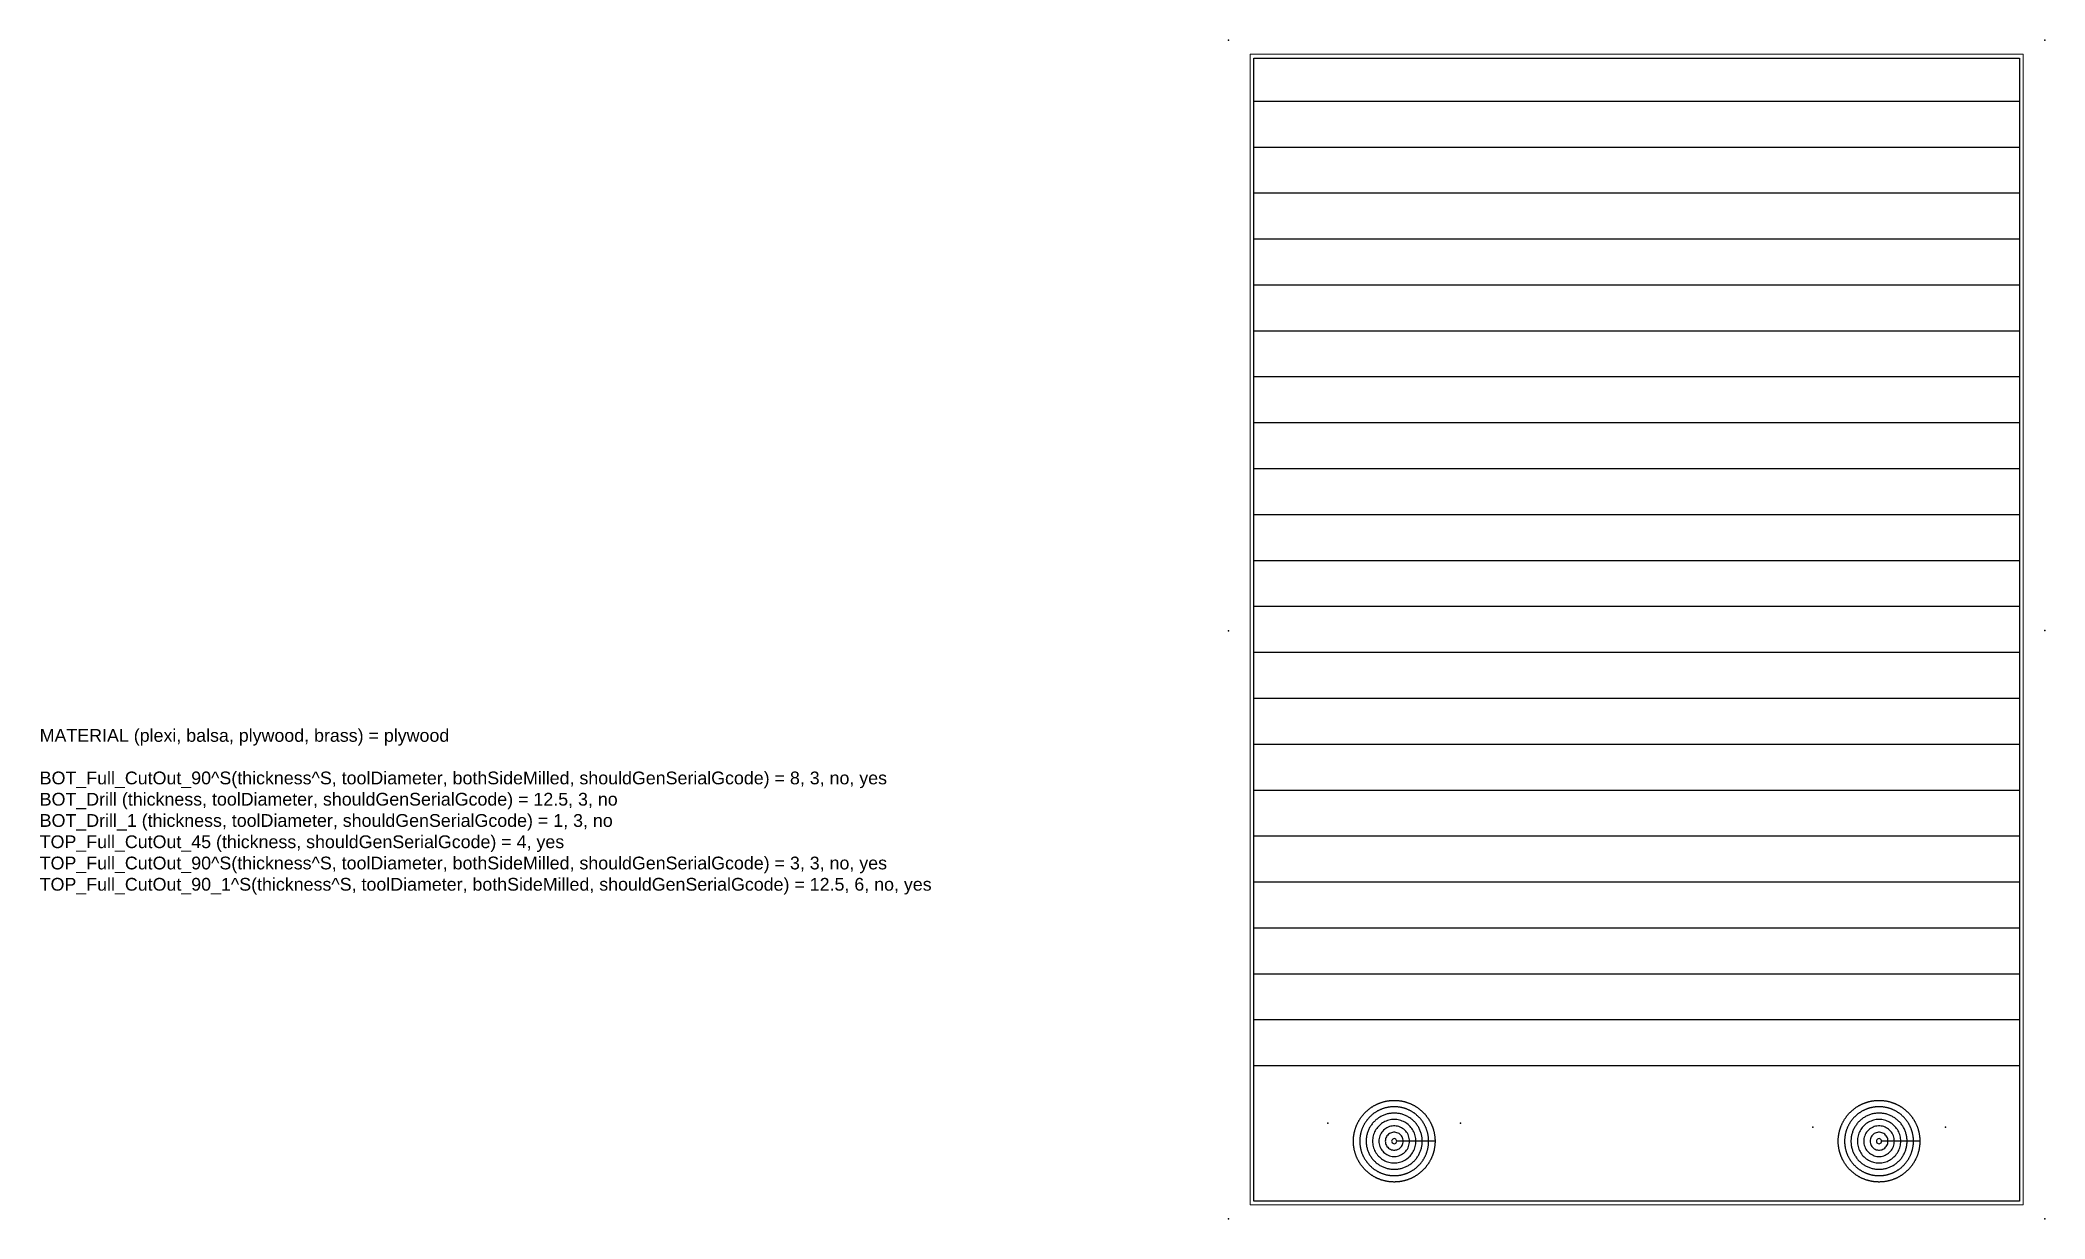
# Model space of a CAD drawing. Header units: millimetres. Extents: x 66 to 852, y 174 to 636.
import ezdxf

# ---------------------------------------------------------------- set-up
doc = ezdxf.new("R2010")
doc.units = ezdxf.units.MM
for name, color, linetype in [('BOT_Drill', 6, 'Continuous'), ('BOT_Full_CutOut_90', 4, 'Continuous'), ('TOP_Full_CutOut_45', 5, 'Continuous'), ('TOP_Full_CutOut_90', 7, 'Continuous')]:
    doc.layers.add(name, color=color, linetype=linetype)
doc.layers.add('BOT_Drill_1', color=6, linetype='Continuous', lineweight=25)
doc.layers.add('TOP_Full_CutOut_90_1', color=7, linetype='Continuous', lineweight=18)
doc.styles.get("Standard").update_dxf_attribs({"font": 'txt.shx'})

msp = doc.modelspace()

# ---------------------------------------------------------------- texts
at = {"insert": (65.797659, 365.641538), "char_height": 5, "width": 378.90625, "attachment_point": 1}
msp.add_mtext('{\\f@Arial Unicode MS|b0|i0|c238|p34;MATERIAL (plexi, balsa, plywood, brass) = plywood^J\\PBOT_Full_CutOut_90^S(thickness^S, toolDiameter, bothSideMilled, shouldGenSerialGcode) = 8, 3, no, yes\\PBOT_Drill (thickness, toolDiameter, shouldGenSerialGcode) = 12.5, 3, no^JBOT_Drill_1 (thickness, toolDiameter, shouldGenSerialGcode) = 1, 3, no^JTOP_Full_CutOut_45 (thickness, shouldGenSerialGcode) = 4, yes\\PTOP_Full_CutOut_90^S(thickness^S, toolDiameter, bothSideMilled, shouldGenSerialGcode) = 3, 3, no, yes\\PTOP_Full_CutOut_90_1^S(thickness^S, toolDiameter, bothSideMilled, shouldGenSerialGcode) = 12.5, 6, no, yes}', dxfattribs=at)

# ---------------------------------------------------------------- linework, layer by layer
at = {"layer": 'BOT_Drill'}
for p in [(531.627094, 635.614979), (851.626856, 635.652714), (531.627094, 404.185364), (851.626856, 404.223098), (531.627332, 173.652714), (851.626856, 173.652714)]:
    msp.add_point(p, dxfattribs=at)
at = {"layer": 'BOT_Drill_1'}
for p in [(570.627094, 211.114979), (622.627094, 211.114979), (760.627094, 209.614979), (812.627094, 209.614979)]:
    msp.add_point(p, dxfattribs=at)
at = {"layer": 'BOT_Full_CutOut_90'}
for points in [[(612.627052, 204.114979), (612.625789, 203.913922), (612.621999, 203.712897), (612.615684, 203.511936), (612.606843, 203.31107), (612.59548, 203.110331), (612.581595, 202.90975), (612.56519, 202.70936), (612.546268, 202.509192), (612.524833, 202.309277), (612.500887, 202.109647), (612.474435, 201.910334), (612.44548, 201.71137), (612.414027, 201.512784), (612.380081, 201.31461), (612.343648, 201.116878), (612.304733, 200.919619), (612.263342, 200.722865), (612.219482, 200.526647), (612.17316, 200.330995), (612.124383, 200.135941), (612.073158, 199.941515), (612.019495, 199.747748), (611.963401, 199.554671), (611.904885, 199.362314), (611.843956, 199.170707), (611.780625, 198.979881), (611.714901, 198.789866), (611.646794, 198.600692), (611.576315, 198.412389), (611.503476, 198.224986), (611.428287, 198.038513), (611.350762, 197.853), (611.270911, 197.668476), (611.188748, 197.48497), (611.104285, 197.30251), (611.017536, 197.121127), (610.928515, 196.940848), (610.837235, 196.761701), (610.743712, 196.583716), (610.647959, 196.40692), (610.549992, 196.231342), (610.449827, 196.057008), (610.347479, 195.883946), (610.242964, 195.712185), (610.136299, 195.54175), (610.027501, 195.372669), (609.916587, 195.204969), (609.803574, 195.038676), (609.68848, 194.873816), (609.571324, 194.710415), (609.452124, 194.548499), (609.330899, 194.388094), (609.207667, 194.229225), (609.082449, 194.071917), (608.955264, 193.916195), (608.826132, 193.762084), (608.695074, 193.609607), (608.56211, 193.458789), (608.427262, 193.309654), (608.29055, 193.162225), (608.151997, 193.016526), (608.011623, 192.872579), (607.869452, 192.730408), (607.725505, 192.590035), (607.579806, 192.451481), (607.432377, 192.314769), (607.283242, 192.179921), (607.132424, 192.046957), (606.979948, 191.915899), (606.825836, 191.786767), (606.670114, 191.659582), (606.512806, 191.534364), (606.353937, 191.411133), (606.193532, 191.289907), (606.031616, 191.170707), (605.868215, 191.053551), (605.703355, 190.938457), (605.537062, 190.825445), (605.369362, 190.71453), (605.200281, 190.605732), (605.029846, 190.499067), (604.858085, 190.394553), (604.685023, 190.292204), (604.51069, 190.192039), (604.335111, 190.094072), (604.158315, 189.998319), (603.98033, 189.904796), (603.801184, 189.813516), (603.620904, 189.724495), (603.439521, 189.637746), (603.257061, 189.553283), (603.073555, 189.47112), (602.889031, 189.391269), (602.703518, 189.313744), (602.517045, 189.238555), (602.329642, 189.165716), (602.141339, 189.095237), (601.952165, 189.02713), (601.76215, 188.961406), (601.571324, 188.898075), (601.379717, 188.837146), (601.18736, 188.77863), (600.994283, 188.722536), (600.800516, 188.668873), (600.60609, 188.617648), (600.411036, 188.568871), (600.215384, 188.522549), (600.019166, 188.478689), (599.822412, 188.437298), (599.625153, 188.398383), (599.427421, 188.36195), (599.229247, 188.328004), (599.030662, 188.296551), (598.831697, 188.267596), (598.632384, 188.241144), (598.432754, 188.217198), (598.23284, 188.195763), (598.032671, 188.176841), (597.832281, 188.160437), (597.6317, 188.146551), (597.430961, 188.135188), (597.230095, 188.126347), (597.029134, 188.120032), (596.828109, 188.116242), (596.627052, 188.114979), (596.425995, 188.116242), (596.224971, 188.120032), (596.024009, 188.126347), (595.823143, 188.135188), (595.622404, 188.146551), (595.421823, 188.160437), (595.221433, 188.176841), (595.021265, 188.195763), (594.82135, 188.217198), (594.62172, 188.241144), (594.422407, 188.267596), (594.223443, 188.296551), (594.024857, 188.328004), (593.826683, 188.36195), (593.628951, 188.398383), (593.431692, 188.437298), (593.234938, 188.478689), (593.03872, 188.522549), (592.843068, 188.568871), (592.648014, 188.617648), (592.453588, 188.668873), (592.259821, 188.722536), (592.066744, 188.77863), (591.874387, 188.837146), (591.68278, 188.898075), (591.491954, 188.961406), (591.301939, 189.02713), (591.112765, 189.095237), (590.924462, 189.165716), (590.737059, 189.238555), (590.550587, 189.313744), (590.365073, 189.391269), (590.180549, 189.47112), (589.997043, 189.553283), (589.814583, 189.637746), (589.6332, 189.724495), (589.452921, 189.813516), (589.273774, 189.904796), (589.095789, 189.998319), (588.918993, 190.094072), (588.743415, 190.192039), (588.569081, 190.292204), (588.39602, 190.394553), (588.224258, 190.499067), (588.053823, 190.605732), (587.884743, 190.71453), (587.717042, 190.825445), (587.550749, 190.938457), (587.385889, 191.053551), (587.222488, 191.170707), (587.060572, 191.289907), (586.900167, 191.411133), (586.741298, 191.534364), (586.58399, 191.659582), (586.428268, 191.786767), (586.274157, 191.915899), (586.12168, 192.046957), (585.970862, 192.179921), (585.821727, 192.314769), (585.674298, 192.451481), (585.528599, 192.590035), (585.384653, 192.730408), (585.242481, 192.872579), (585.102108, 193.016526), (584.963554, 193.162225), (584.826842, 193.309654), (584.691994, 193.458789), (584.55903, 193.609607), (584.427972, 193.762084), (584.29884, 193.916195), (584.171655, 194.071917), (584.046437, 194.229225), (583.923206, 194.388094), (583.80198, 194.548499), (583.68278, 194.710415), (583.565624, 194.873816), (583.450531, 195.038676), (583.337518, 195.204969), (583.226603, 195.372669), (583.117805, 195.54175), (583.01114, 195.712185), (582.906626, 195.883946), (582.804277, 196.057008), (582.704112, 196.231342), (582.606145, 196.40692), (582.510393, 196.583716), (582.416869, 196.761701), (582.325589, 196.940848), (582.236568, 197.121127), (582.149819, 197.30251), (582.065357, 197.48497), (581.983193, 197.668476), (581.903343, 197.853), (581.825817, 198.038513), (581.750628, 198.224986), (581.677789, 198.412389), (581.60731, 198.600692), (581.539204, 198.789866), (581.473479, 198.979881), (581.410148, 199.170707), (581.349219, 199.362314), (581.290704, 199.554671), (581.234609, 199.747748), (581.180946, 199.941515), (581.129722, 200.135941), (581.080944, 200.330995), (581.034622, 200.526647), (580.990762, 200.722865), (580.949371, 200.919619), (580.910456, 201.116878), (580.874023, 201.31461), (580.840077, 201.512784), (580.808624, 201.71137), (580.779669, 201.910334), (580.753217, 202.109647), (580.729271, 202.309277), (580.707836, 202.509192), (580.688914, 202.70936), (580.67251, 202.90975), (580.658624, 203.110331), (580.647261, 203.31107), (580.638421, 203.511936), (580.632105, 203.712897), (580.628315, 203.913922), (580.627052, 204.114979), (580.628315, 204.316036), (580.632105, 204.517061), (580.638421, 204.718022), (580.647261, 204.918888), (580.658624, 205.119627), (580.67251, 205.320208), (580.688914, 205.520598), (580.707836, 205.720766), (580.729271, 205.920681), (580.753217, 206.120311), (580.779669, 206.319624), (580.808624, 206.518588), (580.840077, 206.717174), (580.874023, 206.915348), (580.910456, 207.11308), (580.949371, 207.310339), (580.990762, 207.507093), (581.034622, 207.703311), (581.080944, 207.898963), (581.129722, 208.094017), (581.180946, 208.288443), (581.234609, 208.48221), (581.290704, 208.675287), (581.349219, 208.867644), (581.410148, 209.059251), (581.473479, 209.250077), (581.539204, 209.440092), (581.60731, 209.629266), (581.677789, 209.817569), (581.750628, 210.004972), (581.825817, 210.191445), (581.903343, 210.376958), (581.983193, 210.561482), (582.065357, 210.744988), (582.149819, 210.927448), (582.236568, 211.108831), (582.325589, 211.28911), (582.416869, 211.468257), (582.510393, 211.646242), (582.606145, 211.823038), (582.704112, 211.998616), (582.804277, 212.17295), (582.906626, 212.346012), (583.01114, 212.517773), (583.117805, 212.688208), (583.226603, 212.857289), (583.337518, 213.024989), (583.450531, 213.191282), (583.565624, 213.356142), (583.68278, 213.519543), (583.80198, 213.681459), (583.923206, 213.841864), (584.046437, 214.000733), (584.171655, 214.158041), (584.29884, 214.313763), (584.427972, 214.467874), (584.55903, 214.620351), (584.691994, 214.771169), (584.826842, 214.920304), (584.963554, 215.067733), (585.102108, 215.213432), (585.242481, 215.357379), (585.384653, 215.49955), (585.528599, 215.639923), (585.674298, 215.778477), (585.821727, 215.915189), (585.970862, 216.050037), (586.12168, 216.183001), (586.274157, 216.314059), (586.428268, 216.443191), (586.58399, 216.570376), (586.741298, 216.695594), (586.900167, 216.818825), (587.060572, 216.940051), (587.222488, 217.059251), (587.385889, 217.176407), (587.550749, 217.291501), (587.717042, 217.404513), (587.884743, 217.515428), (588.053823, 217.624226), (588.224258, 217.730891), (588.39602, 217.835405), (588.569081, 217.937754), (588.743415, 218.037919), (588.918993, 218.135886), (589.095789, 218.231639), (589.273774, 218.325162), (589.452921, 218.416442), (589.6332, 218.505463), (589.814583, 218.592212), (589.997043, 218.676675), (590.180549, 218.758838), (590.365073, 218.838689), (590.550587, 218.916214), (590.737059, 218.991403), (590.924462, 219.064242), (591.112765, 219.134721), (591.301939, 219.202828), (591.491954, 219.268552), (591.68278, 219.331883), (591.874387, 219.392812), (592.066744, 219.451328), (592.259821, 219.507422), (592.453588, 219.561085), (592.648014, 219.61231), (592.843068, 219.661087), (593.03872, 219.707409), (593.234938, 219.751269), (593.431692, 219.79266), (593.628951, 219.831575), (593.826683, 219.868008), (594.024857, 219.901954), (594.223443, 219.933407), (594.422407, 219.962362), (594.62172, 219.988814), (594.82135, 220.01276), (595.021265, 220.034195), (595.221433, 220.053117), (595.421823, 220.069521), (595.622404, 220.083407), (595.823143, 220.09477), (596.024009, 220.103611), (596.224971, 220.109926), (596.425995, 220.113716), (596.627052, 220.114979), (596.828109, 220.113716), (597.029134, 220.109926), (597.230095, 220.103611), (597.430961, 220.09477), (597.6317, 220.083407), (597.832281, 220.069521), (598.032671, 220.053117), (598.23284, 220.034195), (598.432754, 220.01276), (598.632384, 219.988814), (598.831697, 219.962362), (599.030662, 219.933407), (599.229247, 219.901954), (599.427421, 219.868008), (599.625153, 219.831575), (599.822412, 219.79266), (600.019166, 219.751269), (600.215384, 219.707409), (600.411036, 219.661087), (600.60609, 219.61231), (600.800516, 219.561085), (600.994283, 219.507422), (601.18736, 219.451328), (601.379717, 219.392812), (601.571324, 219.331883), (601.76215, 219.268552), (601.952165, 219.202828), (602.141339, 219.134721), (602.329642, 219.064242), (602.517045, 218.991403), (602.703518, 218.916214), (602.889031, 218.838689), (603.073555, 218.758838), (603.257061, 218.676675), (603.439521, 218.592212), (603.620904, 218.505463), (603.801184, 218.416442), (603.98033, 218.325162), (604.158315, 218.231639), (604.335111, 218.135886), (604.51069, 218.037919), (604.685023, 217.937754), (604.858085, 217.835405), (605.029846, 217.730891), (605.200281, 217.624226), (605.369362, 217.515428), (605.537062, 217.404513), (605.703355, 217.291501), (605.868215, 217.176407), (606.031616, 217.059251), (606.193532, 216.940051), (606.353937, 216.818825), (606.512806, 216.695594), (606.670114, 216.570376), (606.825836, 216.443191), (606.979948, 216.314059), (607.132424, 216.183001), (607.283242, 216.050037), (607.432377, 215.915189), (607.579806, 215.778477), (607.725505, 215.639923), (607.869452, 215.49955), (608.011623, 215.357379), (608.151997, 215.213432), (608.29055, 215.067733), (608.427262, 214.920304), (608.56211, 214.771169), (608.695074, 214.620351), (608.826132, 214.467874), (608.955264, 214.313763), (609.082449, 214.158041), (609.207667, 214.000733), (609.330899, 213.841864), (609.452124, 213.681459), (609.571324, 213.519543), (609.68848, 213.356142), (609.803574, 213.191282), (609.916587, 213.024989), (610.027501, 212.857289), (610.136299, 212.688208), (610.242964, 212.517773), (610.347479, 212.346012), (610.449827, 212.17295), (610.549992, 211.998616), (610.647959, 211.823038), (610.743712, 211.646242), (610.837235, 211.468257), (610.928515, 211.28911), (611.017536, 211.108831), (611.104285, 210.927448), (611.188748, 210.744988), (611.270911, 210.561482), (611.350762, 210.376958), (611.428287, 210.191445), (611.503476, 210.004972), (611.576315, 209.817569), (611.646794, 209.629266), (611.714901, 209.440092), (611.780625, 209.250077), (611.843956, 209.059251), (611.904885, 208.867644), (611.963401, 208.675287), (612.019495, 208.48221), (612.073158, 208.288443), (612.124383, 208.094017), (612.17316, 207.898963), (612.219482, 207.703311), (612.263342, 207.507093), (612.304733, 207.310339), (612.343648, 207.11308), (612.380081, 206.915348), (612.414027, 206.717174), (612.44548, 206.518588), (612.474435, 206.319624), (612.500887, 206.120311), (612.524833, 205.920681), (612.546268, 205.720766), (612.56519, 205.520598), (612.581595, 205.320208), (612.59548, 205.119627), (612.606843, 204.918888), (612.615684, 204.718022), (612.621999, 204.517061), (612.625789, 204.316036), (612.627052, 204.114979), (612.627052, 204.114979), (612.627052, 204.114979), (610.127052, 204.114979), (610.127052, 204.114979), (610.127052, 204.114979), (610.125387, 204.327028), (610.120391, 204.539024), (610.112065, 204.750916), (610.100413, 204.962651), (610.085436, 205.174177), (610.067139, 205.385441), (610.045525, 205.596392), (610.020601, 205.806978), (609.992372, 206.017146), (609.960845, 206.226844), (609.926028, 206.436022), (609.88793, 206.644627), (609.84656, 206.852607), (609.801928, 207.059913), (609.754046, 207.266491), (609.702925, 207.472292), (609.648577, 207.677265), (609.591017, 207.881359), (609.530258, 208.084523), (609.466315, 208.286708), (609.399204, 208.487864), (609.328943, 208.687941), (609.255547, 208.886889), (609.179035, 209.08466), (609.099426, 209.281205), (609.01674, 209.476476), (608.930996, 209.670423), (608.842217, 209.862999), (608.750424, 210.054158), (608.65564, 210.243851), (608.557888, 210.432031), (608.457192, 210.618654), (608.353578, 210.803671), (608.247069, 210.987038), (608.137694, 211.16871), (608.025479, 211.348641), (607.910452, 211.526787), (607.79264, 211.703105), (607.672073, 211.87755), (607.548782, 212.05008), (607.422795, 212.220652), (607.294145, 212.389224), (607.162863, 212.555755), (607.028981, 212.720203), (606.892533, 212.882528), (606.753552, 213.042689), (606.612072, 213.200648), (606.468129, 213.356365), (606.321757, 213.509802), (606.172994, 213.660921), (606.021875, 213.809684), (605.868438, 213.956055), (605.712721, 214.099999), (605.554762, 214.241478), (605.394601, 214.38046), (605.232276, 214.516908), (605.067828, 214.650789), (604.901297, 214.782072), (604.732725, 214.910722), (604.562153, 215.036708), (604.389623, 215.16), (604.215178, 215.280567), (604.03886, 215.398378), (603.860714, 215.513406), (603.680783, 215.625621), (603.499111, 215.734996), (603.315744, 215.841504), (603.130727, 215.945119), (602.944105, 216.045815), (602.755924, 216.143567), (602.566231, 216.238351), (602.375073, 216.330144), (602.182496, 216.418923), (601.988549, 216.504666), (601.793278, 216.587353), (601.596734, 216.666962), (601.398963, 216.743473), (601.200014, 216.816869), (600.999937, 216.887131), (600.798782, 216.954242), (600.596597, 217.018185), (600.393432, 217.078944), (600.189338, 217.136504), (599.984366, 217.190852), (599.778565, 217.241973), (599.571986, 217.289855), (599.364681, 217.334487), (599.1567, 217.375857), (598.948095, 217.413955), (598.738917, 217.448772), (598.529219, 217.480298), (598.319051, 217.508527), (598.108465, 217.533452), (597.897514, 217.555066), (597.68625, 217.573363), (597.474724, 217.58834), (597.262989, 217.599992), (597.051097, 217.608318), (596.839101, 217.613314), (596.627052, 217.614979), (596.415003, 217.613314), (596.203007, 217.608318), (595.991115, 217.599992), (595.77938, 217.58834), (595.567854, 217.573363), (595.35659, 217.555066), (595.145639, 217.533452), (594.935053, 217.508527), (594.724886, 217.480298), (594.515187, 217.448772), (594.306009, 217.413955), (594.097404, 217.375857), (593.889424, 217.334487), (593.682118, 217.289855), (593.47554, 217.241973), (593.269739, 217.190852), (593.064766, 217.136504), (592.860672, 217.078944), (592.657508, 217.018185), (592.455323, 216.954242), (592.254167, 216.887131), (592.05409, 216.816869), (591.855142, 216.743473), (591.657371, 216.666962), (591.460826, 216.587353), (591.265556, 216.504666), (591.071608, 216.418923), (590.879032, 216.330144), (590.687873, 216.238351), (590.49818, 216.143567), (590.31, 216.045815), (590.123378, 215.945119), (589.93836, 215.841504), (589.754993, 215.734996), (589.573322, 215.625621), (589.39339, 215.513406), (589.215244, 215.398378), (589.038927, 215.280567), (588.864481, 215.16), (588.691951, 215.036708), (588.521379, 214.910722), (588.352807, 214.782072), (588.186276, 214.650789), (588.021828, 214.516908), (587.859503, 214.38046), (587.699342, 214.241478), (587.541383, 214.099999), (587.385666, 213.956055), (587.232229, 213.809684), (587.081111, 213.660921), (586.932347, 213.509802), (586.785976, 213.356365), (586.642032, 213.200648), (586.500553, 213.042689), (586.361572, 212.882528), (586.225123, 212.720203), (586.091242, 212.555755), (585.959959, 212.389224), (585.831309, 212.220652), (585.705323, 212.05008), (585.582031, 211.87755), (585.461464, 211.703105), (585.343653, 211.526787), (585.228625, 211.348641), (585.11641, 211.16871), (585.007035, 210.987038), (584.900527, 210.803671), (584.796912, 210.618654), (584.696216, 210.432031), (584.598464, 210.243851), (584.50368, 210.054158), (584.411887, 209.862999), (584.323108, 209.670423), (584.237365, 209.476476), (584.154678, 209.281205), (584.07507, 209.08466), (583.998558, 208.886889), (583.925162, 208.687941), (583.8549, 208.487864), (583.787789, 208.286708), (583.723846, 208.084523), (583.663087, 207.881359), (583.605527, 207.677265), (583.551179, 207.472292), (583.500058, 207.266491), (583.452176, 207.059913), (583.407544, 206.852607), (583.366174, 206.644627), (583.328076, 206.436022), (583.29326, 206.226844), (583.261733, 206.017146), (583.233504, 205.806978), (583.208579, 205.596392), (583.186966, 205.385441), (583.168668, 205.174177), (583.153691, 204.962651), (583.142039, 204.750916), (583.133714, 204.539024), (583.128718, 204.327028), (583.127052, 204.114979), (583.128718, 203.90293), (583.133714, 203.690934), (583.142039, 203.479042), (583.153691, 203.267307), (583.168668, 203.055781), (583.186966, 202.844517), (583.208579, 202.633566), (583.233504, 202.42298), (583.261733, 202.212812), (583.29326, 202.003114), (583.328076, 201.793936), (583.366174, 201.585331), (583.407544, 201.377351), (583.452176, 201.170045), (583.500058, 200.963467), (583.551179, 200.757666), (583.605527, 200.552693), (583.663087, 200.348599), (583.723846, 200.145435), (583.787789, 199.94325), (583.8549, 199.742094), (583.925162, 199.542017), (583.998558, 199.343069), (584.07507, 199.145298), (584.154678, 198.948753), (584.237365, 198.753482), (584.323108, 198.559535), (584.411887, 198.366959), (584.50368, 198.1758), (584.598464, 197.986107), (584.696216, 197.797927), (584.796912, 197.611304), (584.900527, 197.426287), (585.007035, 197.24292), (585.11641, 197.061248), (585.228625, 196.881317), (585.343653, 196.703171), (585.461464, 196.526853), (585.582031, 196.352408), (585.705323, 196.179878), (585.831309, 196.009306), (585.959959, 195.840734), (586.091242, 195.674203), (586.225123, 195.509755), (586.361572, 195.34743), (586.500553, 195.187269), (586.642032, 195.02931), (586.785976, 194.873593), (586.932347, 194.720156), (587.081111, 194.569037), (587.232229, 194.420274), (587.385666, 194.273903), (587.541383, 194.129959), (587.699342, 193.98848), (587.859503, 193.849498), (588.021828, 193.71305), (588.186276, 193.579169), (588.352807, 193.447886), (588.521379, 193.319236), (588.691951, 193.19325), (588.864481, 193.069958), (589.038927, 192.949391), (589.215244, 192.83158), (589.39339, 192.716552), (589.573322, 192.604337), (589.754993, 192.494962), (589.93836, 192.388454), (590.123378, 192.284839), (590.31, 192.184143), (590.49818, 192.086391), (590.687873, 191.991607), (590.879032, 191.899814), (591.071608, 191.811035), (591.265556, 191.725292), (591.460826, 191.642605), (591.657371, 191.562996), (591.855142, 191.486485), (592.05409, 191.413089), (592.254167, 191.342827), (592.455323, 191.275716), (592.657508, 191.211773), (592.860672, 191.151014), (593.064766, 191.093454), (593.269739, 191.039106), (593.47554, 190.987985), (593.682118, 190.940103), (593.889424, 190.895471), (594.097404, 190.854101), (594.306009, 190.816003), (594.515187, 190.781186), (594.724886, 190.74966), (594.935053, 190.721431), (595.145639, 190.696506), (595.35659, 190.674892), (595.567854, 190.656595), (595.77938, 190.641618), (595.991115, 190.629966), (596.203007, 190.62164), (596.415003, 190.616644), (596.627052, 190.614979), (596.839101, 190.616644), (597.051097, 190.62164), (597.262989, 190.629966), (597.474724, 190.641618), (597.68625, 190.656595), (597.897514, 190.674892), (598.108465, 190.696506), (598.319051, 190.721431), (598.529219, 190.74966), (598.738917, 190.781186), (598.948095, 190.816003), (599.1567, 190.854101), (599.364681, 190.895471), (599.571986, 190.940103), (599.778565, 190.987985), (599.984366, 191.039106), (600.189338, 191.093454), (600.393432, 191.151014), (600.596597, 191.211773), (600.798782, 191.275716), (600.999937, 191.342827), (601.200014, 191.413089), (601.398963, 191.486485), (601.596734, 191.562996), (601.793278, 191.642605), (601.988549, 191.725292), (602.182496, 191.811035), (602.375073, 191.899814), (602.566231, 191.991607), (602.755924, 192.086391), (602.944105, 192.184143), (603.130727, 192.284839), (603.315744, 192.388454), (603.499111, 192.494962), (603.680783, 192.604337), (603.860714, 192.716552), (604.03886, 192.83158), (604.215178, 192.949391), (604.389623, 193.069958), (604.562153, 193.19325), (604.732725, 193.319236), (604.901297, 193.447886), (605.067828, 193.579169), (605.232276, 193.71305), (605.394601, 193.849498), (605.554762, 193.98848), (605.712721, 194.129959), (605.868438, 194.273903), (606.021875, 194.420274), (606.172994, 194.569037), (606.321757, 194.720156), (606.468129, 194.873593), (606.612072, 195.02931), (606.753552, 195.187269), (606.892533, 195.34743), (607.028981, 195.509755), (607.162863, 195.674203), (607.294145, 195.840734), (607.422795, 196.009306), (607.548782, 196.179878), (607.672073, 196.352408), (607.79264, 196.526853), (607.910452, 196.703171), (608.025479, 196.881317), (608.137694, 197.061248), (608.247069, 197.24292), (608.353578, 197.426287), (608.457192, 197.611304), (608.557888, 197.797927), (608.65564, 197.986107), (608.750424, 198.1758), (608.842217, 198.366959), (608.930996, 198.559535), (609.01674, 198.753482), (609.099426, 198.948753), (609.179035, 199.145298), (609.255547, 199.343069), (609.328943, 199.542017), (609.399204, 199.742094), (609.466315, 199.94325), (609.530258, 200.145435), (609.591017, 200.348599), (609.648577, 200.552693), (609.702925, 200.757666), (609.754046, 200.963467), (609.801928, 201.170045), (609.84656, 201.377351), (609.88793, 201.585331), (609.926028, 201.793936), (609.960845, 202.003114), (609.992372, 202.212812), (610.020601, 202.42298), (610.045525, 202.633566), (610.067139, 202.844517), (610.085436, 203.055781), (610.100413, 203.267307), (610.112065, 203.479042), (610.120391, 203.690934), (610.125387, 203.90293), (610.127052, 204.114979), (610.127052, 204.114979), (607.627052, 204.114979), (607.627052, 204.114979), (607.627052, 204.114979), (607.621624, 204.460497), (607.605346, 204.805675), (607.578234, 205.15017), (607.540314, 205.493645), (607.491624, 205.835758), (607.432212, 206.176173), (607.362137, 206.514555), (607.281467, 206.850568), (607.190283, 207.183881), (607.088674, 207.514166), (606.976741, 207.841096), (606.854593, 208.164349), (606.722353, 208.483606), (606.58015, 208.798551), (606.428124, 209.108874), (606.266426, 209.414269), (606.095214, 209.714435), (605.914659, 210.009074), (605.724938, 210.297896), (605.526239, 210.580617), (605.318757, 210.856957), (605.102698, 211.126643), (604.878274, 211.38941), (604.645707, 211.644997), (604.405227, 211.893154), (604.15707, 212.133634), (603.901483, 212.366201), (603.638716, 212.590625), (603.36903, 212.806684), (603.09269, 213.014166), (602.809969, 213.212865), (602.521147, 213.402586), (602.226508, 213.583141), (601.926343, 213.754352), (601.620948, 213.916051), (601.310624, 214.068077), (600.995679, 214.21028), (600.676422, 214.34252), (600.353169, 214.464667), (600.026239, 214.576601), (599.695954, 214.67821), (599.362641, 214.769394), (599.026628, 214.850063), (598.688247, 214.920139), (598.347831, 214.979551), (598.005718, 215.028241), (597.662244, 215.066161), (597.317748, 215.093273), (596.97257, 215.109551), (596.627052, 215.114979), (596.281534, 215.109551), (595.936356, 215.093273), (595.591861, 215.066161), (595.248387, 215.028241), (594.906273, 214.979551), (594.565858, 214.920139), (594.227476, 214.850063), (593.891463, 214.769394), (593.55815, 214.67821), (593.227865, 214.576601), (592.900935, 214.464667), (592.577682, 214.34252), (592.258425, 214.21028), (591.94348, 214.068077), (591.633157, 213.916051), (591.327762, 213.754352), (591.027597, 213.583141), (590.732957, 213.402586), (590.444135, 213.212865), (590.161414, 213.014166), (589.885075, 212.806684), (589.615388, 212.590625), (589.352622, 212.366201), (589.097034, 212.133634), (588.848878, 211.893154), (588.608397, 211.644997), (588.37583, 211.38941), (588.151406, 211.126643), (587.935347, 210.856957), (587.727865, 210.580617), (587.529166, 210.297896), (587.339445, 210.009074), (587.15889, 209.714435), (586.987679, 209.414269), (586.82598, 209.108874), (586.673955, 208.798551), (586.531751, 208.483606), (586.399511, 208.164349), (586.277364, 207.841096), (586.16543, 207.514166), (586.063822, 207.183881), (585.972637, 206.850568), (585.891968, 206.514555), (585.821892, 206.176173), (585.76248, 205.835758), (585.71379, 205.493645), (585.675871, 205.15017), (585.648758, 204.805675), (585.63248, 204.460497), (585.627052, 204.114979), (585.63248, 203.769461), (585.648758, 203.424283), (585.675871, 203.079788), (585.71379, 202.736313), (585.76248, 202.3942), (585.821892, 202.053785), (585.891968, 201.715403), (585.972637, 201.37939), (586.063822, 201.046077), (586.16543, 200.715792), (586.277364, 200.388862), (586.399511, 200.065609), (586.531751, 199.746352), (586.673955, 199.431407), (586.82598, 199.121084), (586.987679, 198.815689), (587.15889, 198.515523), (587.339445, 198.220884), (587.529166, 197.932062), (587.727865, 197.649341), (587.935347, 197.373001), (588.151406, 197.103315), (588.37583, 196.840548), (588.608397, 196.584961), (588.848878, 196.336804), (589.097034, 196.096324), (589.352622, 195.863757), (589.615388, 195.639333), (589.885075, 195.423274), (590.161414, 195.215792), (590.444135, 195.017093), (590.732957, 194.827372), (591.027597, 194.646817), (591.327762, 194.475606), (591.633157, 194.313907), (591.94348, 194.161881), (592.258425, 194.019678), (592.577682, 193.887438), (592.900935, 193.765291), (593.227865, 193.653357), (593.55815, 193.551748), (593.891463, 193.460564), (594.227476, 193.379895), (594.565858, 193.309819), (594.906273, 193.250407), (595.248387, 193.201717), (595.591861, 193.163797), (595.936356, 193.136685), (596.281534, 193.120407), (596.627052, 193.114979), (596.97257, 193.120407), (597.317748, 193.136685), (597.662244, 193.163797), (598.005718, 193.201717), (598.347831, 193.250407), (598.688247, 193.309819), (599.026628, 193.379895), (599.362641, 193.460564), (599.695954, 193.551748), (600.026239, 193.653357), (600.353169, 193.765291), (600.676422, 193.887438), (600.995679, 194.019678), (601.310624, 194.161881), (601.620948, 194.313907), (601.926343, 194.475606), (602.226508, 194.646817), (602.521147, 194.827372), (602.809969, 195.017093), (603.09269, 195.215792), (603.36903, 195.423274), (603.638716, 195.639333), (603.901483, 195.863757), (604.15707, 196.096324), (604.405227, 196.336804), (604.645707, 196.584961), (604.878274, 196.840548), (605.102698, 197.103315), (605.318757, 197.373001), (605.526239, 197.649341), (605.724938, 197.932062), (605.914659, 198.220884), (606.095214, 198.515523), (606.266426, 198.815689), (606.428124, 199.121084), (606.58015, 199.431407), (606.722353, 199.746352), (606.854593, 200.065609), (606.976741, 200.388862), (607.088674, 200.715792), (607.190283, 201.046077), (607.281467, 201.37939), (607.362137, 201.715403), (607.432212, 202.053785), (607.491624, 202.3942), (607.540314, 202.736313), (607.578234, 203.079788), (607.605346, 203.424283), (607.621624, 203.769461), (607.627052, 204.114979), (607.627052, 204.114979), (605.127052, 204.114979), (605.127052, 204.114979), (605.127052, 204.114979), (605.110279, 204.648698), (605.060027, 205.180311), (604.976494, 205.70772), (604.860009, 206.228843), (604.711033, 206.741623), (604.530152, 207.244038), (604.318082, 207.734103), (604.075659, 208.209885), (603.803839, 208.669507), (603.503697, 209.111154), (603.176415, 209.533083), (602.823285, 209.933629), (602.445703, 210.311212), (602.045156, 210.664342), (601.623227, 210.991623), (601.18158, 211.291766), (600.721958, 211.563586), (600.246176, 211.806009), (599.756111, 212.018079), (599.253697, 212.198959), (598.740916, 212.347936), (598.219793, 212.464421), (597.692385, 212.547954), (597.160772, 212.598206), (596.627052, 212.614979), (596.093333, 212.598206), (595.56172, 212.547954), (595.034311, 212.464421), (594.513188, 212.347936), (594.000408, 212.198959), (593.497993, 212.018079), (593.007928, 211.806009), (592.532146, 211.563586), (592.072524, 211.291766), (591.630877, 210.991623), (591.208948, 210.664342), (590.808402, 210.311212), (590.430819, 209.933629), (590.07769, 209.533083), (589.750408, 209.111154), (589.450265, 208.669507), (589.178445, 208.209885), (588.936022, 207.734103), (588.723952, 207.244038), (588.543072, 206.741623), (588.394095, 206.228843), (588.277611, 205.70772), (588.194077, 205.180311), (588.143825, 204.648698), (588.127052, 204.114979), (588.143825, 203.58126), (588.194077, 203.049647), (588.277611, 202.522238), (588.394095, 202.001115), (588.543072, 201.488335), (588.723952, 200.98592), (588.936022, 200.495855), (589.178445, 200.020073), (589.450265, 199.560451), (589.750408, 199.118804), (590.07769, 198.696875), (590.430819, 198.296329), (590.808402, 197.918746), (591.208948, 197.565616), (591.630877, 197.238335), (592.072524, 196.938192), (592.532146, 196.666372), (593.007928, 196.423949), (593.497993, 196.211879), (594.000408, 196.030999), (594.513188, 195.882022), (595.034311, 195.765537), (595.56172, 195.682004), (596.093333, 195.631752), (596.627052, 195.614979), (597.160772, 195.631752), (597.692385, 195.682004), (598.219793, 195.765537), (598.740916, 195.882022), (599.253697, 196.030999), (599.756111, 196.211879), (600.246176, 196.423949), (600.721958, 196.666372), (601.18158, 196.938192), (601.623227, 197.238335), (602.045156, 197.565616), (602.445703, 197.918746), (602.823285, 198.296329), (603.176415, 198.696875), (603.503697, 199.118804), (603.803839, 199.560451), (604.075659, 200.020073), (604.318082, 200.495855), (604.530152, 200.98592), (604.711033, 201.488335), (604.860009, 202.001115), (604.976494, 202.522238), (605.060027, 203.049647), (605.110279, 203.58126), (605.127052, 204.114979), (605.127052, 204.114979), (602.627052, 204.114979), (602.627052, 204.114979), (602.627052, 204.114979), (602.602898, 204.652815), (602.53063, 205.18632), (602.410829, 205.7112), (602.244461, 206.223228), (602.032865, 206.718281), (601.777745, 207.192375), (601.481154, 207.641691), (601.145481, 208.062611), (600.773428, 208.451748), (600.367991, 208.805968), (599.932434, 209.122419), (599.470264, 209.398552), (598.985202, 209.632146), (598.481154, 209.821318), (597.962178, 209.964546), (597.432452, 210.060678), (596.896241, 210.108937), (596.357863, 210.108937), (595.821653, 210.060678), (595.291927, 209.964546), (594.77295, 209.821318), (594.268902, 209.632146), (593.78384, 209.398552), (593.32167, 209.122419), (592.886113, 208.805968), (592.480676, 208.451748), (592.108623, 208.062611), (591.77295, 207.641691), (591.476359, 207.192375), (591.221239, 206.718281), (591.009643, 206.223228), (590.843275, 205.7112), (590.723475, 205.18632), (590.651206, 204.652815), (590.627052, 204.114979), (590.651206, 203.577143), (590.723475, 203.043638), (590.843275, 202.518758), (591.009643, 202.00673), (591.221239, 201.511677), (591.476359, 201.037583), (591.77295, 200.588267), (592.108623, 200.167347), (592.480676, 199.77821), (592.886113, 199.42399), (593.32167, 199.107539), (593.78384, 198.831406), (594.268902, 198.597812), (594.77295, 198.40864), (595.291927, 198.265412), (595.821653, 198.16928), (596.357863, 198.121021), (596.896241, 198.121021), (597.432452, 198.16928), (597.962178, 198.265412), (598.481154, 198.40864), (598.985202, 198.597812), (599.470264, 198.831406), (599.932434, 199.107539), (600.367991, 199.42399), (600.773428, 199.77821), (601.145481, 200.167347), (601.481154, 200.588267), (601.777745, 201.037583), (602.032865, 201.511677), (602.244461, 202.00673), (602.410829, 202.518758), (602.53063, 203.043638), (602.602898, 203.577143), (602.627052, 204.114979), (602.627052, 204.114979), (600.127052, 204.114979), (600.127052, 204.114979), (600.127052, 204.114979), (600.099454, 204.553645), (600.017093, 204.985394), (599.88127, 205.403415), (599.694126, 205.801117), (599.458612, 206.172227), (599.178442, 206.510894), (598.858036, 206.811775), (598.502446, 207.070127), (598.11728, 207.281874), (597.708612, 207.443677), (597.282887, 207.552984), (596.846819, 207.608073), (596.407285, 207.608073), (595.971218, 207.552984), (595.545493, 207.443677), (595.136825, 207.281874), (594.751658, 207.070127), (594.396068, 206.811775), (594.075662, 206.510894), (593.795493, 206.172227), (593.559979, 205.801117), (593.372834, 205.403415), (593.237011, 204.985394), (593.154651, 204.553645), (593.127052, 204.114979), (593.154651, 203.676313), (593.237011, 203.244564), (593.372834, 202.826543), (593.559979, 202.428841), (593.795493, 202.057731), (594.075662, 201.719064), (594.396068, 201.418183), (594.751658, 201.159831), (595.136825, 200.948084), (595.545493, 200.786281), (595.971218, 200.676974), (596.407285, 200.621885), (596.846819, 200.621885), (597.282887, 200.676974), (597.708612, 200.786281), (598.11728, 200.948084), (598.502446, 201.159831), (598.858036, 201.418183), (599.178442, 201.719064), (599.458612, 202.057731), (599.694126, 202.428841), (599.88127, 202.826543), (600.017093, 203.244564), (600.099454, 203.676313), (600.127052, 204.114979), (600.127052, 204.114979), (597.627052, 204.114979), (597.627052, 204.114979), (597.627052, 204.114979), (597.578109, 204.423996), (597.436069, 204.702764), (597.214837, 204.923996), (596.936069, 205.066036), (596.627052, 205.114979), (596.318035, 205.066036), (596.039267, 204.923996), (595.818035, 204.702764), (595.675996, 204.423996), (595.627052, 204.114979), (595.675996, 203.805962), (595.818035, 203.527194), (596.039267, 203.305962), (596.318035, 203.163922), (596.627052, 203.114979), (596.936069, 203.163922), (597.214837, 203.305962), (597.436069, 203.527194), (597.578109, 203.805962), (597.627052, 204.114979)], [(802.627094, 204.114979), (802.625831, 203.913922), (802.622041, 203.712897), (802.615726, 203.511936), (802.606885, 203.31107), (802.595522, 203.110331), (802.581636, 202.90975), (802.565232, 202.70936), (802.54631, 202.509192), (802.524875, 202.309277), (802.500929, 202.109647), (802.474477, 201.910334), (802.445522, 201.71137), (802.414069, 201.512784), (802.380123, 201.31461), (802.34369, 201.116878), (802.304775, 200.919619), (802.263384, 200.722865), (802.219524, 200.526647), (802.173202, 200.330995), (802.124425, 200.135941), (802.0732, 199.941515), (802.019537, 199.747748), (801.963443, 199.554671), (801.904927, 199.362314), (801.843998, 199.170707), (801.780667, 198.979881), (801.714943, 198.789866), (801.646836, 198.600692), (801.576357, 198.412389), (801.503518, 198.224986), (801.428329, 198.038513), (801.350804, 197.853), (801.270953, 197.668476), (801.18879, 197.48497), (801.104327, 197.30251), (801.017578, 197.121127), (800.928557, 196.940848), (800.837277, 196.761701), (800.743754, 196.583716), (800.648001, 196.40692), (800.550034, 196.231342), (800.449869, 196.057008), (800.34752, 195.883946), (800.243006, 195.712185), (800.136341, 195.54175), (800.027543, 195.372669), (799.916628, 195.204969), (799.803616, 195.038676), (799.688522, 194.873816), (799.571366, 194.710415), (799.452166, 194.548499), (799.33094, 194.388094), (799.207709, 194.229225), (799.082491, 194.071917), (798.955306, 193.916195), (798.826174, 193.762084), (798.695116, 193.609607), (798.562152, 193.458789), (798.427304, 193.309654), (798.290592, 193.162225), (798.152038, 193.016526), (798.011665, 192.872579), (797.869494, 192.730408), (797.725547, 192.590035), (797.579848, 192.451481), (797.432419, 192.314769), (797.283284, 192.179921), (797.132466, 192.046957), (796.979989, 191.915899), (796.825878, 191.786767), (796.670156, 191.659582), (796.512848, 191.534364), (796.353979, 191.411133), (796.193574, 191.289907), (796.031658, 191.170707), (795.868257, 191.053551), (795.703397, 190.938457), (795.537104, 190.825445), (795.369404, 190.71453), (795.200323, 190.605732), (795.029888, 190.499067), (794.858127, 190.394553), (794.685065, 190.292204), (794.510731, 190.192039), (794.335153, 190.094072), (794.158357, 189.998319), (793.980372, 189.904796), (793.801225, 189.813516), (793.620946, 189.724495), (793.439563, 189.637746), (793.257103, 189.553283), (793.073597, 189.47112), (792.889073, 189.391269), (792.70356, 189.313744), (792.517087, 189.238555), (792.329684, 189.165716), (792.141381, 189.095237), (791.952207, 189.02713), (791.762192, 188.961406), (791.571366, 188.898075), (791.379759, 188.837146), (791.187402, 188.77863), (790.994325, 188.722536), (790.800558, 188.668873), (790.606132, 188.617648), (790.411078, 188.568871), (790.215426, 188.522549), (790.019208, 188.478689), (789.822454, 188.437298), (789.625195, 188.398383), (789.427463, 188.36195), (789.229289, 188.328004), (789.030703, 188.296551), (788.831739, 188.267596), (788.632426, 188.241144), (788.432796, 188.217198), (788.232881, 188.195763), (788.032713, 188.176841), (787.832323, 188.160437), (787.631742, 188.146551), (787.431003, 188.135188), (787.230137, 188.126347), (787.029176, 188.120032), (786.828151, 188.116242), (786.627094, 188.114979), (786.426037, 188.116242), (786.225012, 188.120032), (786.024051, 188.126347), (785.823185, 188.135188), (785.622446, 188.146551), (785.421865, 188.160437), (785.221475, 188.176841), (785.021307, 188.195763), (784.821392, 188.217198), (784.621762, 188.241144), (784.422449, 188.267596), (784.223485, 188.296551), (784.024899, 188.328004), (783.826725, 188.36195), (783.628993, 188.398383), (783.431734, 188.437298), (783.23498, 188.478689), (783.038762, 188.522549), (782.84311, 188.568871), (782.648056, 188.617648), (782.45363, 188.668873), (782.259863, 188.722536), (782.066786, 188.77863), (781.874429, 188.837146), (781.682822, 188.898075), (781.491996, 188.961406), (781.301981, 189.02713), (781.112807, 189.095237), (780.924504, 189.165716), (780.737101, 189.238555), (780.550628, 189.313744), (780.365115, 189.391269), (780.180591, 189.47112), (779.997085, 189.553283), (779.814625, 189.637746), (779.633242, 189.724495), (779.452963, 189.813516), (779.273816, 189.904796), (779.095831, 189.998319), (778.919035, 190.094072), (778.743457, 190.192039), (778.569123, 190.292204), (778.396061, 190.394553), (778.2243, 190.499067), (778.053865, 190.605732), (777.884784, 190.71453), (777.717084, 190.825445), (777.550791, 190.938457), (777.385931, 191.053551), (777.22253, 191.170707), (777.060614, 191.289907), (776.900209, 191.411133), (776.74134, 191.534364), (776.584032, 191.659582), (776.42831, 191.786767), (776.274199, 191.915899), (776.121722, 192.046957), (775.970904, 192.179921), (775.821769, 192.314769), (775.67434, 192.451481), (775.528641, 192.590035), (775.384694, 192.730408), (775.242523, 192.872579), (775.10215, 193.016526), (774.963596, 193.162225), (774.826884, 193.309654), (774.692036, 193.458789), (774.559072, 193.609607), (774.428014, 193.762084), (774.298882, 193.916195), (774.171697, 194.071917), (774.046479, 194.229225), (773.923248, 194.388094), (773.802022, 194.548499), (773.682822, 194.710415), (773.565666, 194.873816), (773.450572, 195.038676), (773.33756, 195.204969), (773.226645, 195.372669), (773.117847, 195.54175), (773.011182, 195.712185), (772.906668, 195.883946), (772.804319, 196.057008), (772.704154, 196.231342), (772.606187, 196.40692), (772.510434, 196.583716), (772.416911, 196.761701), (772.325631, 196.940848), (772.23661, 197.121127), (772.149861, 197.30251), (772.065398, 197.48497), (771.983235, 197.668476), (771.903384, 197.853), (771.825859, 198.038513), (771.75067, 198.224986), (771.677831, 198.412389), (771.607352, 198.600692), (771.539245, 198.789866), (771.473521, 198.979881), (771.41019, 199.170707), (771.349261, 199.362314), (771.290745, 199.554671), (771.234651, 199.747748), (771.180988, 199.941515), (771.129763, 200.135941), (771.080986, 200.330995), (771.034664, 200.526647), (770.990804, 200.722865), (770.949413, 200.919619), (770.910498, 201.116878), (770.874065, 201.31461), (770.840119, 201.512784), (770.808666, 201.71137), (770.779711, 201.910334), (770.753259, 202.109647), (770.729313, 202.309277), (770.707878, 202.509192), (770.688956, 202.70936), (770.672552, 202.90975), (770.658666, 203.110331), (770.647303, 203.31107), (770.638462, 203.511936), (770.632147, 203.712897), (770.628357, 203.913922), (770.627094, 204.114979), (770.628357, 204.316036), (770.632147, 204.517061), (770.638462, 204.718022), (770.647303, 204.918888), (770.658666, 205.119627), (770.672552, 205.320208), (770.688956, 205.520598), (770.707878, 205.720766), (770.729313, 205.920681), (770.753259, 206.120311), (770.779711, 206.319624), (770.808666, 206.518588), (770.840119, 206.717174), (770.874065, 206.915348), (770.910498, 207.11308), (770.949413, 207.310339), (770.990804, 207.507093), (771.034664, 207.703311), (771.080986, 207.898963), (771.129763, 208.094017), (771.180988, 208.288443), (771.234651, 208.48221), (771.290745, 208.675287), (771.349261, 208.867644), (771.41019, 209.059251), (771.473521, 209.250077), (771.539245, 209.440092), (771.607352, 209.629266), (771.677831, 209.817569), (771.75067, 210.004972), (771.825859, 210.191445), (771.903384, 210.376958), (771.983235, 210.561482), (772.065398, 210.744988), (772.149861, 210.927448), (772.23661, 211.108831), (772.325631, 211.28911), (772.416911, 211.468257), (772.510434, 211.646242), (772.606187, 211.823038), (772.704154, 211.998616), (772.804319, 212.17295), (772.906668, 212.346012), (773.011182, 212.517773), (773.117847, 212.688208), (773.226645, 212.857289), (773.33756, 213.024989), (773.450572, 213.191282), (773.565666, 213.356142), (773.682822, 213.519543), (773.802022, 213.681459), (773.923248, 213.841864), (774.046479, 214.000733), (774.171697, 214.158041), (774.298882, 214.313763), (774.428014, 214.467874), (774.559072, 214.620351), (774.692036, 214.771169), (774.826884, 214.920304), (774.963596, 215.067733), (775.10215, 215.213432), (775.242523, 215.357379), (775.384694, 215.49955), (775.528641, 215.639923), (775.67434, 215.778477), (775.821769, 215.915189), (775.970904, 216.050037), (776.121722, 216.183001), (776.274199, 216.314059), (776.42831, 216.443191), (776.584032, 216.570376), (776.74134, 216.695594), (776.900209, 216.818825), (777.060614, 216.940051), (777.22253, 217.059251), (777.385931, 217.176407), (777.550791, 217.291501), (777.717084, 217.404513), (777.884784, 217.515428), (778.053865, 217.624226), (778.2243, 217.730891), (778.396061, 217.835405), (778.569123, 217.937754), (778.743457, 218.037919), (778.919035, 218.135886), (779.095831, 218.231639), (779.273816, 218.325162), (779.452963, 218.416442), (779.633242, 218.505463), (779.814625, 218.592212), (779.997085, 218.676675), (780.180591, 218.758838), (780.365115, 218.838689), (780.550628, 218.916214), (780.737101, 218.991403), (780.924504, 219.064242), (781.112807, 219.134721), (781.301981, 219.202828), (781.491996, 219.268552), (781.682822, 219.331883), (781.874429, 219.392812), (782.066786, 219.451328), (782.259863, 219.507422), (782.45363, 219.561085), (782.648056, 219.61231), (782.84311, 219.661087), (783.038762, 219.707409), (783.23498, 219.751269), (783.431734, 219.79266), (783.628993, 219.831575), (783.826725, 219.868008), (784.024899, 219.901954), (784.223485, 219.933407), (784.422449, 219.962362), (784.621762, 219.988814), (784.821392, 220.01276), (785.021307, 220.034195), (785.221475, 220.053117), (785.421865, 220.069521), (785.622446, 220.083407), (785.823185, 220.09477), (786.024051, 220.103611), (786.225012, 220.109926), (786.426037, 220.113716), (786.627094, 220.114979), (786.828151, 220.113716), (787.029176, 220.109926), (787.230137, 220.103611), (787.431003, 220.09477), (787.631742, 220.083407), (787.832323, 220.069521), (788.032713, 220.053117), (788.232881, 220.034195), (788.432796, 220.01276), (788.632426, 219.988814), (788.831739, 219.962362), (789.030703, 219.933407), (789.229289, 219.901954), (789.427463, 219.868008), (789.625195, 219.831575), (789.822454, 219.79266), (790.019208, 219.751269), (790.215426, 219.707409), (790.411078, 219.661087), (790.606132, 219.61231), (790.800558, 219.561085), (790.994325, 219.507422), (791.187402, 219.451328), (791.379759, 219.392812), (791.571366, 219.331883), (791.762192, 219.268552), (791.952207, 219.202828), (792.141381, 219.134721), (792.329684, 219.064242), (792.517087, 218.991403), (792.70356, 218.916214), (792.889073, 218.838689), (793.073597, 218.758838), (793.257103, 218.676675), (793.439563, 218.592212), (793.620946, 218.505463), (793.801225, 218.416442), (793.980372, 218.325162), (794.158357, 218.231639), (794.335153, 218.135886), (794.510731, 218.037919), (794.685065, 217.937754), (794.858127, 217.835405), (795.029888, 217.730891), (795.200323, 217.624226), (795.369404, 217.515428), (795.537104, 217.404513), (795.703397, 217.291501), (795.868257, 217.176407), (796.031658, 217.059251), (796.193574, 216.940051), (796.353979, 216.818825), (796.512848, 216.695594), (796.670156, 216.570376), (796.825878, 216.443191), (796.979989, 216.314059), (797.132466, 216.183001), (797.283284, 216.050037), (797.432419, 215.915189), (797.579848, 215.778477), (797.725547, 215.639923), (797.869494, 215.49955), (798.011665, 215.357379), (798.152038, 215.213432), (798.290592, 215.067733), (798.427304, 214.920304), (798.562152, 214.771169), (798.695116, 214.620351), (798.826174, 214.467874), (798.955306, 214.313763), (799.082491, 214.158041), (799.207709, 214.000733), (799.33094, 213.841864), (799.452166, 213.681459), (799.571366, 213.519543), (799.688522, 213.356142), (799.803616, 213.191282), (799.916628, 213.024989), (800.027543, 212.857289), (800.136341, 212.688208), (800.243006, 212.517773), (800.34752, 212.346012), (800.449869, 212.17295), (800.550034, 211.998616), (800.648001, 211.823038), (800.743754, 211.646242), (800.837277, 211.468257), (800.928557, 211.28911), (801.017578, 211.108831), (801.104327, 210.927448), (801.18879, 210.744988), (801.270953, 210.561482), (801.350804, 210.376958), (801.428329, 210.191445), (801.503518, 210.004972), (801.576357, 209.817569), (801.646836, 209.629266), (801.714943, 209.440092), (801.780667, 209.250077), (801.843998, 209.059251), (801.904927, 208.867644), (801.963443, 208.675287), (802.019537, 208.48221), (802.0732, 208.288443), (802.124425, 208.094017), (802.173202, 207.898963), (802.219524, 207.703311), (802.263384, 207.507093), (802.304775, 207.310339), (802.34369, 207.11308), (802.380123, 206.915348), (802.414069, 206.717174), (802.445522, 206.518588), (802.474477, 206.319624), (802.500929, 206.120311), (802.524875, 205.920681), (802.54631, 205.720766), (802.565232, 205.520598), (802.581636, 205.320208), (802.595522, 205.119627), (802.606885, 204.918888), (802.615726, 204.718022), (802.622041, 204.517061), (802.625831, 204.316036), (802.627094, 204.114979), (802.627094, 204.114979), (802.627094, 204.114979), (800.127094, 204.114979), (800.127094, 204.114979), (800.127094, 204.114979), (800.125429, 204.327028), (800.120433, 204.539024), (800.112107, 204.750916), (800.100455, 204.962651), (800.085478, 205.174177), (800.067181, 205.385441), (800.045567, 205.596392), (800.020642, 205.806978), (799.992413, 206.017146), (799.960887, 206.226844), (799.92607, 206.436022), (799.887972, 206.644627), (799.846602, 206.852607), (799.80197, 207.059913), (799.754088, 207.266491), (799.702967, 207.472292), (799.648619, 207.677265), (799.591059, 207.881359), (799.5303, 208.084523), (799.466357, 208.286708), (799.399246, 208.487864), (799.328984, 208.687941), (799.255588, 208.886889), (799.179077, 209.08466), (799.099468, 209.281205), (799.016781, 209.476476), (798.931038, 209.670423), (798.842259, 209.862999), (798.750466, 210.054158), (798.655682, 210.243851), (798.55793, 210.432031), (798.457234, 210.618654), (798.353619, 210.803671), (798.247111, 210.987038), (798.137736, 211.16871), (798.025521, 211.348641), (797.910493, 211.526787), (797.792682, 211.703105), (797.672115, 211.87755), (797.548823, 212.05008), (797.422837, 212.220652), (797.294187, 212.389224), (797.162904, 212.555755), (797.029023, 212.720203), (796.892575, 212.882528), (796.753593, 213.042689), (796.612114, 213.200648), (796.46817, 213.356365), (796.321799, 213.509802), (796.173036, 213.660921), (796.021917, 213.809684), (795.86848, 213.956055), (795.712763, 214.099999), (795.554804, 214.241478), (795.394643, 214.38046), (795.232318, 214.516908), (795.06787, 214.650789), (794.901339, 214.782072), (794.732767, 214.910722), (794.562195, 215.036708), (794.389665, 215.16), (794.21522, 215.280567), (794.038902, 215.398378), (793.860756, 215.513406), (793.680825, 215.625621), (793.499153, 215.734996), (793.315786, 215.841504), (793.130769, 215.945119), (792.944146, 216.045815), (792.755966, 216.143567), (792.566273, 216.238351), (792.375114, 216.330144), (792.182538, 216.418923), (791.988591, 216.504666), (791.79332, 216.587353), (791.596775, 216.666962), (791.399004, 216.743473), (791.200056, 216.816869), (790.999979, 216.887131), (790.798823, 216.954242), (790.596638, 217.018185), (790.393474, 217.078944), (790.18938, 217.136504), (789.984407, 217.190852), (789.778606, 217.241973), (789.572028, 217.289855), (789.364722, 217.334487), (789.156742, 217.375857), (788.948137, 217.413955), (788.738959, 217.448772), (788.529261, 217.480298), (788.319093, 217.508527), (788.108507, 217.533452), (787.897556, 217.555066), (787.686292, 217.573363), (787.474766, 217.58834), (787.263031, 217.599992), (787.051139, 217.608318), (786.839143, 217.613314), (786.627094, 217.614979), (786.415045, 217.613314), (786.203049, 217.608318), (785.991157, 217.599992), (785.779422, 217.58834), (785.567896, 217.573363), (785.356632, 217.555066), (785.145681, 217.533452), (784.935095, 217.508527), (784.724927, 217.480298), (784.515229, 217.448772), (784.306051, 217.413955), (784.097446, 217.375857), (783.889466, 217.334487), (783.68216, 217.289855), (783.475582, 217.241973), (783.269781, 217.190852), (783.064808, 217.136504), (782.860714, 217.078944), (782.65755, 217.018185), (782.455365, 216.954242), (782.254209, 216.887131), (782.054132, 216.816869), (781.855184, 216.743473), (781.657413, 216.666962), (781.460868, 216.587353), (781.265597, 216.504666), (781.07165, 216.418923), (780.879074, 216.330144), (780.687915, 216.238351), (780.498222, 216.143567), (780.310042, 216.045815), (780.123419, 215.945119), (779.938402, 215.841504), (779.755035, 215.734996), (779.573363, 215.625621), (779.393432, 215.513406), (779.215286, 215.398378), (779.038968, 215.280567), (778.864523, 215.16), (778.691993, 215.036708), (778.521421, 214.910722), (778.352849, 214.782072), (778.186318, 214.650789), (778.02187, 214.516908), (777.859545, 214.38046), (777.699384, 214.241478), (777.541425, 214.099999), (777.385708, 213.956055), (777.232271, 213.809684), (777.081152, 213.660921), (776.932389, 213.509802), (776.786018, 213.356365), (776.642074, 213.200648), (776.500595, 213.042689), (776.361613, 212.882528), (776.225165, 212.720203), (776.091284, 212.555755), (775.960001, 212.389224), (775.831351, 212.220652), (775.705365, 212.05008), (775.582073, 211.87755), (775.461506, 211.703105), (775.343695, 211.526787), (775.228667, 211.348641), (775.116452, 211.16871), (775.007077, 210.987038), (774.900569, 210.803671), (774.796954, 210.618654), (774.696258, 210.432031), (774.598506, 210.243851), (774.503722, 210.054158), (774.411929, 209.862999), (774.32315, 209.670423), (774.237407, 209.476476), (774.15472, 209.281205), (774.075111, 209.08466), (773.9986, 208.886889), (773.925204, 208.687941), (773.854942, 208.487864), (773.787831, 208.286708), (773.723888, 208.084523), (773.663129, 207.881359), (773.605569, 207.677265), (773.551221, 207.472292), (773.5001, 207.266491), (773.452218, 207.059913), (773.407586, 206.852607), (773.366216, 206.644627), (773.328118, 206.436022), (773.293301, 206.226844), (773.261775, 206.017146), (773.233546, 205.806978), (773.208621, 205.596392), (773.187007, 205.385441), (773.16871, 205.174177), (773.153733, 204.962651), (773.142081, 204.750916), (773.133755, 204.539024), (773.128759, 204.327028), (773.127094, 204.114979), (773.128759, 203.90293), (773.133755, 203.690934), (773.142081, 203.479042), (773.153733, 203.267307), (773.16871, 203.055781), (773.187007, 202.844517), (773.208621, 202.633566), (773.233546, 202.42298), (773.261775, 202.212812), (773.293301, 202.003114), (773.328118, 201.793936), (773.366216, 201.585331), (773.407586, 201.377351), (773.452218, 201.170045), (773.5001, 200.963467), (773.551221, 200.757666), (773.605569, 200.552693), (773.663129, 200.348599), (773.723888, 200.145435), (773.787831, 199.94325), (773.854942, 199.742094), (773.925204, 199.542017), (773.9986, 199.343069), (774.075111, 199.145298), (774.15472, 198.948753), (774.237407, 198.753482), (774.32315, 198.559535), (774.411929, 198.366959), (774.503722, 198.1758), (774.598506, 197.986107), (774.696258, 197.797927), (774.796954, 197.611304), (774.900569, 197.426287), (775.007077, 197.24292), (775.116452, 197.061248), (775.228667, 196.881317), (775.343695, 196.703171), (775.461506, 196.526853), (775.582073, 196.352408), (775.705365, 196.179878), (775.831351, 196.009306), (775.960001, 195.840734), (776.091284, 195.674203), (776.225165, 195.509755), (776.361613, 195.34743), (776.500595, 195.187269), (776.642074, 195.02931), (776.786018, 194.873593), (776.932389, 194.720156), (777.081152, 194.569037), (777.232271, 194.420274), (777.385708, 194.273903), (777.541425, 194.129959), (777.699384, 193.98848), (777.859545, 193.849498), (778.02187, 193.71305), (778.186318, 193.579169), (778.352849, 193.447886), (778.521421, 193.319236), (778.691993, 193.19325), (778.864523, 193.069958), (779.038968, 192.949391), (779.215286, 192.83158), (779.393432, 192.716552), (779.573363, 192.604337), (779.755035, 192.494962), (779.938402, 192.388454), (780.123419, 192.284839), (780.310042, 192.184143), (780.498222, 192.086391), (780.687915, 191.991607), (780.879074, 191.899814), (781.07165, 191.811035), (781.265597, 191.725292), (781.460868, 191.642605), (781.657413, 191.562996), (781.855184, 191.486485), (782.054132, 191.413089), (782.254209, 191.342827), (782.455365, 191.275716), (782.65755, 191.211773), (782.860714, 191.151014), (783.064808, 191.093454), (783.269781, 191.039106), (783.475582, 190.987985), (783.68216, 190.940103), (783.889466, 190.895471), (784.097446, 190.854101), (784.306051, 190.816003), (784.515229, 190.781186), (784.724927, 190.74966), (784.935095, 190.721431), (785.145681, 190.696506), (785.356632, 190.674892), (785.567896, 190.656595), (785.779422, 190.641618), (785.991157, 190.629966), (786.203049, 190.62164), (786.415045, 190.616644), (786.627094, 190.614979), (786.839143, 190.616644), (787.051139, 190.62164), (787.263031, 190.629966), (787.474766, 190.641618), (787.686292, 190.656595), (787.897556, 190.674892), (788.108507, 190.696506), (788.319093, 190.721431), (788.529261, 190.74966), (788.738959, 190.781186), (788.948137, 190.816003), (789.156742, 190.854101), (789.364722, 190.895471), (789.572028, 190.940103), (789.778606, 190.987985), (789.984407, 191.039106), (790.18938, 191.093454), (790.393474, 191.151014), (790.596638, 191.211773), (790.798823, 191.275716), (790.999979, 191.342827), (791.200056, 191.413089), (791.399004, 191.486485), (791.596775, 191.562996), (791.79332, 191.642605), (791.988591, 191.725292), (792.182538, 191.811035), (792.375114, 191.899814), (792.566273, 191.991607), (792.755966, 192.086391), (792.944146, 192.184143), (793.130769, 192.284839), (793.315786, 192.388454), (793.499153, 192.494962), (793.680825, 192.604337), (793.860756, 192.716552), (794.038902, 192.83158), (794.21522, 192.949391), (794.389665, 193.069958), (794.562195, 193.19325), (794.732767, 193.319236), (794.901339, 193.447886), (795.06787, 193.579169), (795.232318, 193.71305), (795.394643, 193.849498), (795.554804, 193.98848), (795.712763, 194.129959), (795.86848, 194.273903), (796.021917, 194.420274), (796.173036, 194.569037), (796.321799, 194.720156), (796.46817, 194.873593), (796.612114, 195.02931), (796.753593, 195.187269), (796.892575, 195.34743), (797.029023, 195.509755), (797.162904, 195.674203), (797.294187, 195.840734), (797.422837, 196.009306), (797.548823, 196.179878), (797.672115, 196.352408), (797.792682, 196.526853), (797.910493, 196.703171), (798.025521, 196.881317), (798.137736, 197.061248), (798.247111, 197.24292), (798.353619, 197.426287), (798.457234, 197.611304), (798.55793, 197.797927), (798.655682, 197.986107), (798.750466, 198.1758), (798.842259, 198.366959), (798.931038, 198.559535), (799.016781, 198.753482), (799.099468, 198.948753), (799.179077, 199.145298), (799.255588, 199.343069), (799.328984, 199.542017), (799.399246, 199.742094), (799.466357, 199.94325), (799.5303, 200.145435), (799.591059, 200.348599), (799.648619, 200.552693), (799.702967, 200.757666), (799.754088, 200.963467), (799.80197, 201.170045), (799.846602, 201.377351), (799.887972, 201.585331), (799.92607, 201.793936), (799.960887, 202.003114), (799.992413, 202.212812), (800.020642, 202.42298), (800.045567, 202.633566), (800.067181, 202.844517), (800.085478, 203.055781), (800.100455, 203.267307), (800.112107, 203.479042), (800.120433, 203.690934), (800.125429, 203.90293), (800.127094, 204.114979), (800.127094, 204.114979), (797.627094, 204.114979), (797.627094, 204.114979), (797.627094, 204.114979), (797.621666, 204.460497), (797.605388, 204.805675), (797.578276, 205.15017), (797.540356, 205.493645), (797.491666, 205.835758), (797.432254, 206.176173), (797.362178, 206.514555), (797.281509, 206.850568), (797.190325, 207.183881), (797.088716, 207.514166), (796.976782, 207.841096), (796.854635, 208.164349), (796.722395, 208.483606), (796.580192, 208.798551), (796.428166, 209.108874), (796.266467, 209.414269), (796.095256, 209.714435), (795.914701, 210.009074), (795.72498, 210.297896), (795.526281, 210.580617), (795.318799, 210.856957), (795.10274, 211.126643), (794.878316, 211.38941), (794.645749, 211.644997), (794.405269, 211.893154), (794.157112, 212.133634), (793.901525, 212.366201), (793.638758, 212.590625), (793.369072, 212.806684), (793.092732, 213.014166), (792.810011, 213.212865), (792.521189, 213.402586), (792.22655, 213.583141), (791.926384, 213.754352), (791.620989, 213.916051), (791.310666, 214.068077), (790.995721, 214.21028), (790.676464, 214.34252), (790.353211, 214.464667), (790.026281, 214.576601), (789.695996, 214.67821), (789.362683, 214.769394), (789.02667, 214.850063), (788.688288, 214.920139), (788.347873, 214.979551), (788.00576, 215.028241), (787.662285, 215.066161), (787.31779, 215.093273), (786.972612, 215.109551), (786.627094, 215.114979), (786.281576, 215.109551), (785.936398, 215.093273), (785.591903, 215.066161), (785.248428, 215.028241), (784.906315, 214.979551), (784.5659, 214.920139), (784.227518, 214.850063), (783.891505, 214.769394), (783.558192, 214.67821), (783.227907, 214.576601), (782.900977, 214.464667), (782.577724, 214.34252), (782.258467, 214.21028), (781.943522, 214.068077), (781.633199, 213.916051), (781.327804, 213.754352), (781.027638, 213.583141), (780.732999, 213.402586), (780.444177, 213.212865), (780.161456, 213.014166), (779.885116, 212.806684), (779.61543, 212.590625), (779.352663, 212.366201), (779.097076, 212.133634), (778.848919, 211.893154), (778.608439, 211.644997), (778.375872, 211.38941), (778.151448, 211.126643), (777.935389, 210.856957), (777.727907, 210.580617), (777.529208, 210.297896), (777.339487, 210.009074), (777.158932, 209.714435), (776.987721, 209.414269), (776.826022, 209.108874), (776.673996, 208.798551), (776.531793, 208.483606), (776.399553, 208.164349), (776.277406, 207.841096), (776.165472, 207.514166), (776.063863, 207.183881), (775.972679, 206.850568), (775.89201, 206.514555), (775.821934, 206.176173), (775.762522, 205.835758), (775.713832, 205.493645), (775.675912, 205.15017), (775.6488, 204.805675), (775.632522, 204.460497), (775.627094, 204.114979), (775.632522, 203.769461), (775.6488, 203.424283), (775.675912, 203.079788), (775.713832, 202.736313), (775.762522, 202.3942), (775.821934, 202.053785), (775.89201, 201.715403), (775.972679, 201.37939), (776.063863, 201.046077), (776.165472, 200.715792), (776.277406, 200.388862), (776.399553, 200.065609), (776.531793, 199.746352), (776.673996, 199.431407), (776.826022, 199.121084), (776.987721, 198.815689), (777.158932, 198.515523), (777.339487, 198.220884), (777.529208, 197.932062), (777.727907, 197.649341), (777.935389, 197.373001), (778.151448, 197.103315), (778.375872, 196.840548), (778.608439, 196.584961), (778.848919, 196.336804), (779.097076, 196.096324), (779.352663, 195.863757), (779.61543, 195.639333), (779.885116, 195.423274), (780.161456, 195.215792), (780.444177, 195.017093), (780.732999, 194.827372), (781.027638, 194.646817), (781.327804, 194.475606), (781.633199, 194.313907), (781.943522, 194.161881), (782.258467, 194.019678), (782.577724, 193.887438), (782.900977, 193.765291), (783.227907, 193.653357), (783.558192, 193.551748), (783.891505, 193.460564), (784.227518, 193.379895), (784.5659, 193.309819), (784.906315, 193.250407), (785.248428, 193.201717), (785.591903, 193.163797), (785.936398, 193.136685), (786.281576, 193.120407), (786.627094, 193.114979), (786.972612, 193.120407), (787.31779, 193.136685), (787.662285, 193.163797), (788.00576, 193.201717), (788.347873, 193.250407), (788.688288, 193.309819), (789.02667, 193.379895), (789.362683, 193.460564), (789.695996, 193.551748), (790.026281, 193.653357), (790.353211, 193.765291), (790.676464, 193.887438), (790.995721, 194.019678), (791.310666, 194.161881), (791.620989, 194.313907), (791.926384, 194.475606), (792.22655, 194.646817), (792.521189, 194.827372), (792.810011, 195.017093), (793.092732, 195.215792), (793.369072, 195.423274), (793.638758, 195.639333), (793.901525, 195.863757), (794.157112, 196.096324), (794.405269, 196.336804), (794.645749, 196.584961), (794.878316, 196.840548), (795.10274, 197.103315), (795.318799, 197.373001), (795.526281, 197.649341), (795.72498, 197.932062), (795.914701, 198.220884), (796.095256, 198.515523), (796.266467, 198.815689), (796.428166, 199.121084), (796.580192, 199.431407), (796.722395, 199.746352), (796.854635, 200.065609), (796.976782, 200.388862), (797.088716, 200.715792), (797.190325, 201.046077), (797.281509, 201.37939), (797.362178, 201.715403), (797.432254, 202.053785), (797.491666, 202.3942), (797.540356, 202.736313), (797.578276, 203.079788), (797.605388, 203.424283), (797.621666, 203.769461), (797.627094, 204.114979), (797.627094, 204.114979), (795.127094, 204.114979), (795.127094, 204.114979), (795.127094, 204.114979), (795.110321, 204.648698), (795.060069, 205.180311), (794.976536, 205.70772), (794.860051, 206.228843), (794.711074, 206.741623), (794.530194, 207.244038), (794.318124, 207.734103), (794.075701, 208.209885), (793.803881, 208.669507), (793.503738, 209.111154), (793.176457, 209.533083), (792.823327, 209.933629), (792.445744, 210.311212), (792.045198, 210.664342), (791.623269, 210.991623), (791.181622, 211.291766), (790.722, 211.563586), (790.246218, 211.806009), (789.756153, 212.018079), (789.253738, 212.198959), (788.740958, 212.347936), (788.219835, 212.464421), (787.692426, 212.547954), (787.160813, 212.598206), (786.627094, 212.614979), (786.093375, 212.598206), (785.561762, 212.547954), (785.034353, 212.464421), (784.51323, 212.347936), (784.00045, 212.198959), (783.498035, 212.018079), (783.00797, 211.806009), (782.532188, 211.563586), (782.072566, 211.291766), (781.630919, 210.991623), (781.20899, 210.664342), (780.808444, 210.311212), (780.430861, 209.933629), (780.077731, 209.533083), (779.75045, 209.111154), (779.450307, 208.669507), (779.178487, 208.209885), (778.936064, 207.734103), (778.723994, 207.244038), (778.543114, 206.741623), (778.394137, 206.228843), (778.277652, 205.70772), (778.194119, 205.180311), (778.143867, 204.648698), (778.127094, 204.114979), (778.143867, 203.58126), (778.194119, 203.049647), (778.277652, 202.522238), (778.394137, 202.001115), (778.543114, 201.488335), (778.723994, 200.98592), (778.936064, 200.495855), (779.178487, 200.020073), (779.450307, 199.560451), (779.75045, 199.118804), (780.077731, 198.696875), (780.430861, 198.296329), (780.808444, 197.918746), (781.20899, 197.565616), (781.630919, 197.238335), (782.072566, 196.938192), (782.532188, 196.666372), (783.00797, 196.423949), (783.498035, 196.211879), (784.00045, 196.030999), (784.51323, 195.882022), (785.034353, 195.765537), (785.561762, 195.682004), (786.093375, 195.631752), (786.627094, 195.614979), (787.160813, 195.631752), (787.692426, 195.682004), (788.219835, 195.765537), (788.740958, 195.882022), (789.253738, 196.030999), (789.756153, 196.211879), (790.246218, 196.423949), (790.722, 196.666372), (791.181622, 196.938192), (791.623269, 197.238335), (792.045198, 197.565616), (792.445744, 197.918746), (792.823327, 198.296329), (793.176457, 198.696875), (793.503738, 199.118804), (793.803881, 199.560451), (794.075701, 200.020073), (794.318124, 200.495855), (794.530194, 200.98592), (794.711074, 201.488335), (794.860051, 202.001115), (794.976536, 202.522238), (795.060069, 203.049647), (795.110321, 203.58126), (795.127094, 204.114979), (795.127094, 204.114979), (792.627094, 204.114979), (792.627094, 204.114979), (792.627094, 204.114979), (792.60294, 204.652815), (792.530672, 205.18632), (792.410871, 205.7112), (792.244503, 206.223228), (792.032907, 206.718281), (791.777787, 207.192375), (791.481196, 207.641691), (791.145523, 208.062611), (790.77347, 208.451748), (790.368033, 208.805968), (789.932476, 209.122419), (789.470306, 209.398552), (788.985244, 209.632146), (788.481196, 209.821318), (787.96222, 209.964546), (787.432494, 210.060678), (786.896283, 210.108937), (786.357905, 210.108937), (785.821694, 210.060678), (785.291968, 209.964546), (784.772992, 209.821318), (784.268944, 209.632146), (783.783882, 209.398552), (783.321712, 209.122419), (782.886155, 208.805968), (782.480718, 208.451748), (782.108665, 208.062611), (781.772992, 207.641691), (781.476401, 207.192375), (781.221281, 206.718281), (781.009685, 206.223228), (780.843317, 205.7112), (780.723516, 205.18632), (780.651248, 204.652815), (780.627094, 204.114979), (780.651248, 203.577143), (780.723516, 203.043638), (780.843317, 202.518758), (781.009685, 202.00673), (781.221281, 201.511677), (781.476401, 201.037583), (781.772992, 200.588267), (782.108665, 200.167347), (782.480718, 199.77821), (782.886155, 199.42399), (783.321712, 199.107539), (783.783882, 198.831406), (784.268944, 198.597812), (784.772992, 198.40864), (785.291968, 198.265412), (785.821694, 198.16928), (786.357905, 198.121021), (786.896283, 198.121021), (787.432494, 198.16928), (787.96222, 198.265412), (788.481196, 198.40864), (788.985244, 198.597812), (789.470306, 198.831406), (789.932476, 199.107539), (790.368033, 199.42399), (790.77347, 199.77821), (791.145523, 200.167347), (791.481196, 200.588267), (791.777787, 201.037583), (792.032907, 201.511677), (792.244503, 202.00673), (792.410871, 202.518758), (792.530672, 203.043638), (792.60294, 203.577143), (792.627094, 204.114979), (792.627094, 204.114979), (790.127094, 204.114979), (790.127094, 204.114979), (790.127094, 204.114979), (790.099495, 204.553645), (790.017135, 204.985394), (789.881312, 205.403415), (789.694167, 205.801117), (789.458653, 206.172227), (789.178484, 206.510894), (788.858078, 206.811775), (788.502488, 207.070127), (788.117322, 207.281874), (787.708653, 207.443677), (787.282929, 207.552984), (786.846861, 207.608073), (786.407327, 207.608073), (785.971259, 207.552984), (785.545535, 207.443677), (785.136866, 207.281874), (784.7517, 207.070127), (784.39611, 206.811775), (784.075704, 206.510894), (783.795535, 206.172227), (783.560021, 205.801117), (783.372876, 205.403415), (783.237053, 204.985394), (783.154693, 204.553645), (783.127094, 204.114979), (783.154693, 203.676313), (783.237053, 203.244564), (783.372876, 202.826543), (783.560021, 202.428841), (783.795535, 202.057731), (784.075704, 201.719064), (784.39611, 201.418183), (784.7517, 201.159831), (785.136866, 200.948084), (785.545535, 200.786281), (785.971259, 200.676974), (786.407327, 200.621885), (786.846861, 200.621885), (787.282929, 200.676974), (787.708653, 200.786281), (788.117322, 200.948084), (788.502488, 201.159831), (788.858078, 201.418183), (789.178484, 201.719064), (789.458653, 202.057731), (789.694167, 202.428841), (789.881312, 202.826543), (790.017135, 203.244564), (790.099495, 203.676313), (790.127094, 204.114979), (790.127094, 204.114979), (787.627094, 204.114979), (787.627094, 204.114979), (787.627094, 204.114979), (787.578151, 204.423996), (787.436111, 204.702764), (787.214879, 204.923996), (786.936111, 205.066036), (786.627094, 205.114979), (786.318077, 205.066036), (786.039309, 204.923996), (785.818077, 204.702764), (785.676037, 204.423996), (785.627094, 204.114979), (785.676037, 203.805962), (785.818077, 203.527194), (786.039309, 203.305962), (786.318077, 203.163922), (786.627094, 203.114979), (786.936111, 203.163922), (787.214879, 203.305962), (787.436111, 203.527194), (787.578151, 203.805962), (787.627094, 204.114979)]]:
    msp.add_lwpolyline(points, dxfattribs=at)
at = {"layer": 'TOP_Full_CutOut_45'}
for points in [[(841.627094, 611.614979), (541.627094, 611.614979)], [(841.627094, 593.614979), (541.627094, 593.614979)], [(841.627094, 575.614979), (541.627094, 575.614979)], [(841.627094, 557.614979), (541.627094, 557.614979)], [(841.627094, 539.614979), (541.627094, 539.614979)], [(841.627094, 521.614979), (541.627094, 521.614979)], [(841.627094, 503.614979), (541.627094, 503.614979)], [(841.627094, 485.614979), (541.627094, 485.614979)], [(841.627094, 467.614979), (541.627094, 467.614979)], [(841.627094, 449.614979), (541.627094, 449.614979)], [(841.627094, 431.614979), (541.627094, 431.614979)], [(841.627094, 413.614979), (541.627094, 413.614979)], [(841.627094, 395.614979), (541.627094, 395.614979)], [(841.627094, 377.614979), (541.627094, 377.614979)], [(841.627094, 359.614979), (541.627094, 359.614979)], [(841.627094, 341.614979), (541.627094, 341.614979)], [(841.627094, 323.614979), (541.627094, 323.614979)], [(841.627094, 305.614979), (541.627094, 305.614979)], [(841.627094, 287.614979), (541.627094, 287.614979)], [(841.627094, 269.614979), (541.627094, 269.614979)], [(841.627094, 251.614979), (541.627094, 251.614979)], [(841.627094, 233.614979), (541.627094, 233.614979)]]:
    msp.add_lwpolyline(points, dxfattribs=at)
at = {"layer": 'TOP_Full_CutOut_90'}
msp.add_lwpolyline([(841.627094, 628.614979), (841.627094, 180.614979), (541.627094, 180.614979), (541.627094, 628.614979)], close=True, dxfattribs=at)
at = {"layer": 'TOP_Full_CutOut_90_1'}
msp.add_lwpolyline([(843.127094, 630.114979), (843.127094, 179.114979), (540.127094, 179.114979), (540.127094, 630.114979)], close=True, dxfattribs=at)

msp.set_redraw_order([(e.dxf.handle, doc.entitydb.next_handle()) for e in msp.query("TEXT MTEXT ATTDEF DIMENSION ARC_DIMENSION")])  # texts and dimensions are drawn at this point

doc.saveas('drawing.dxf')
